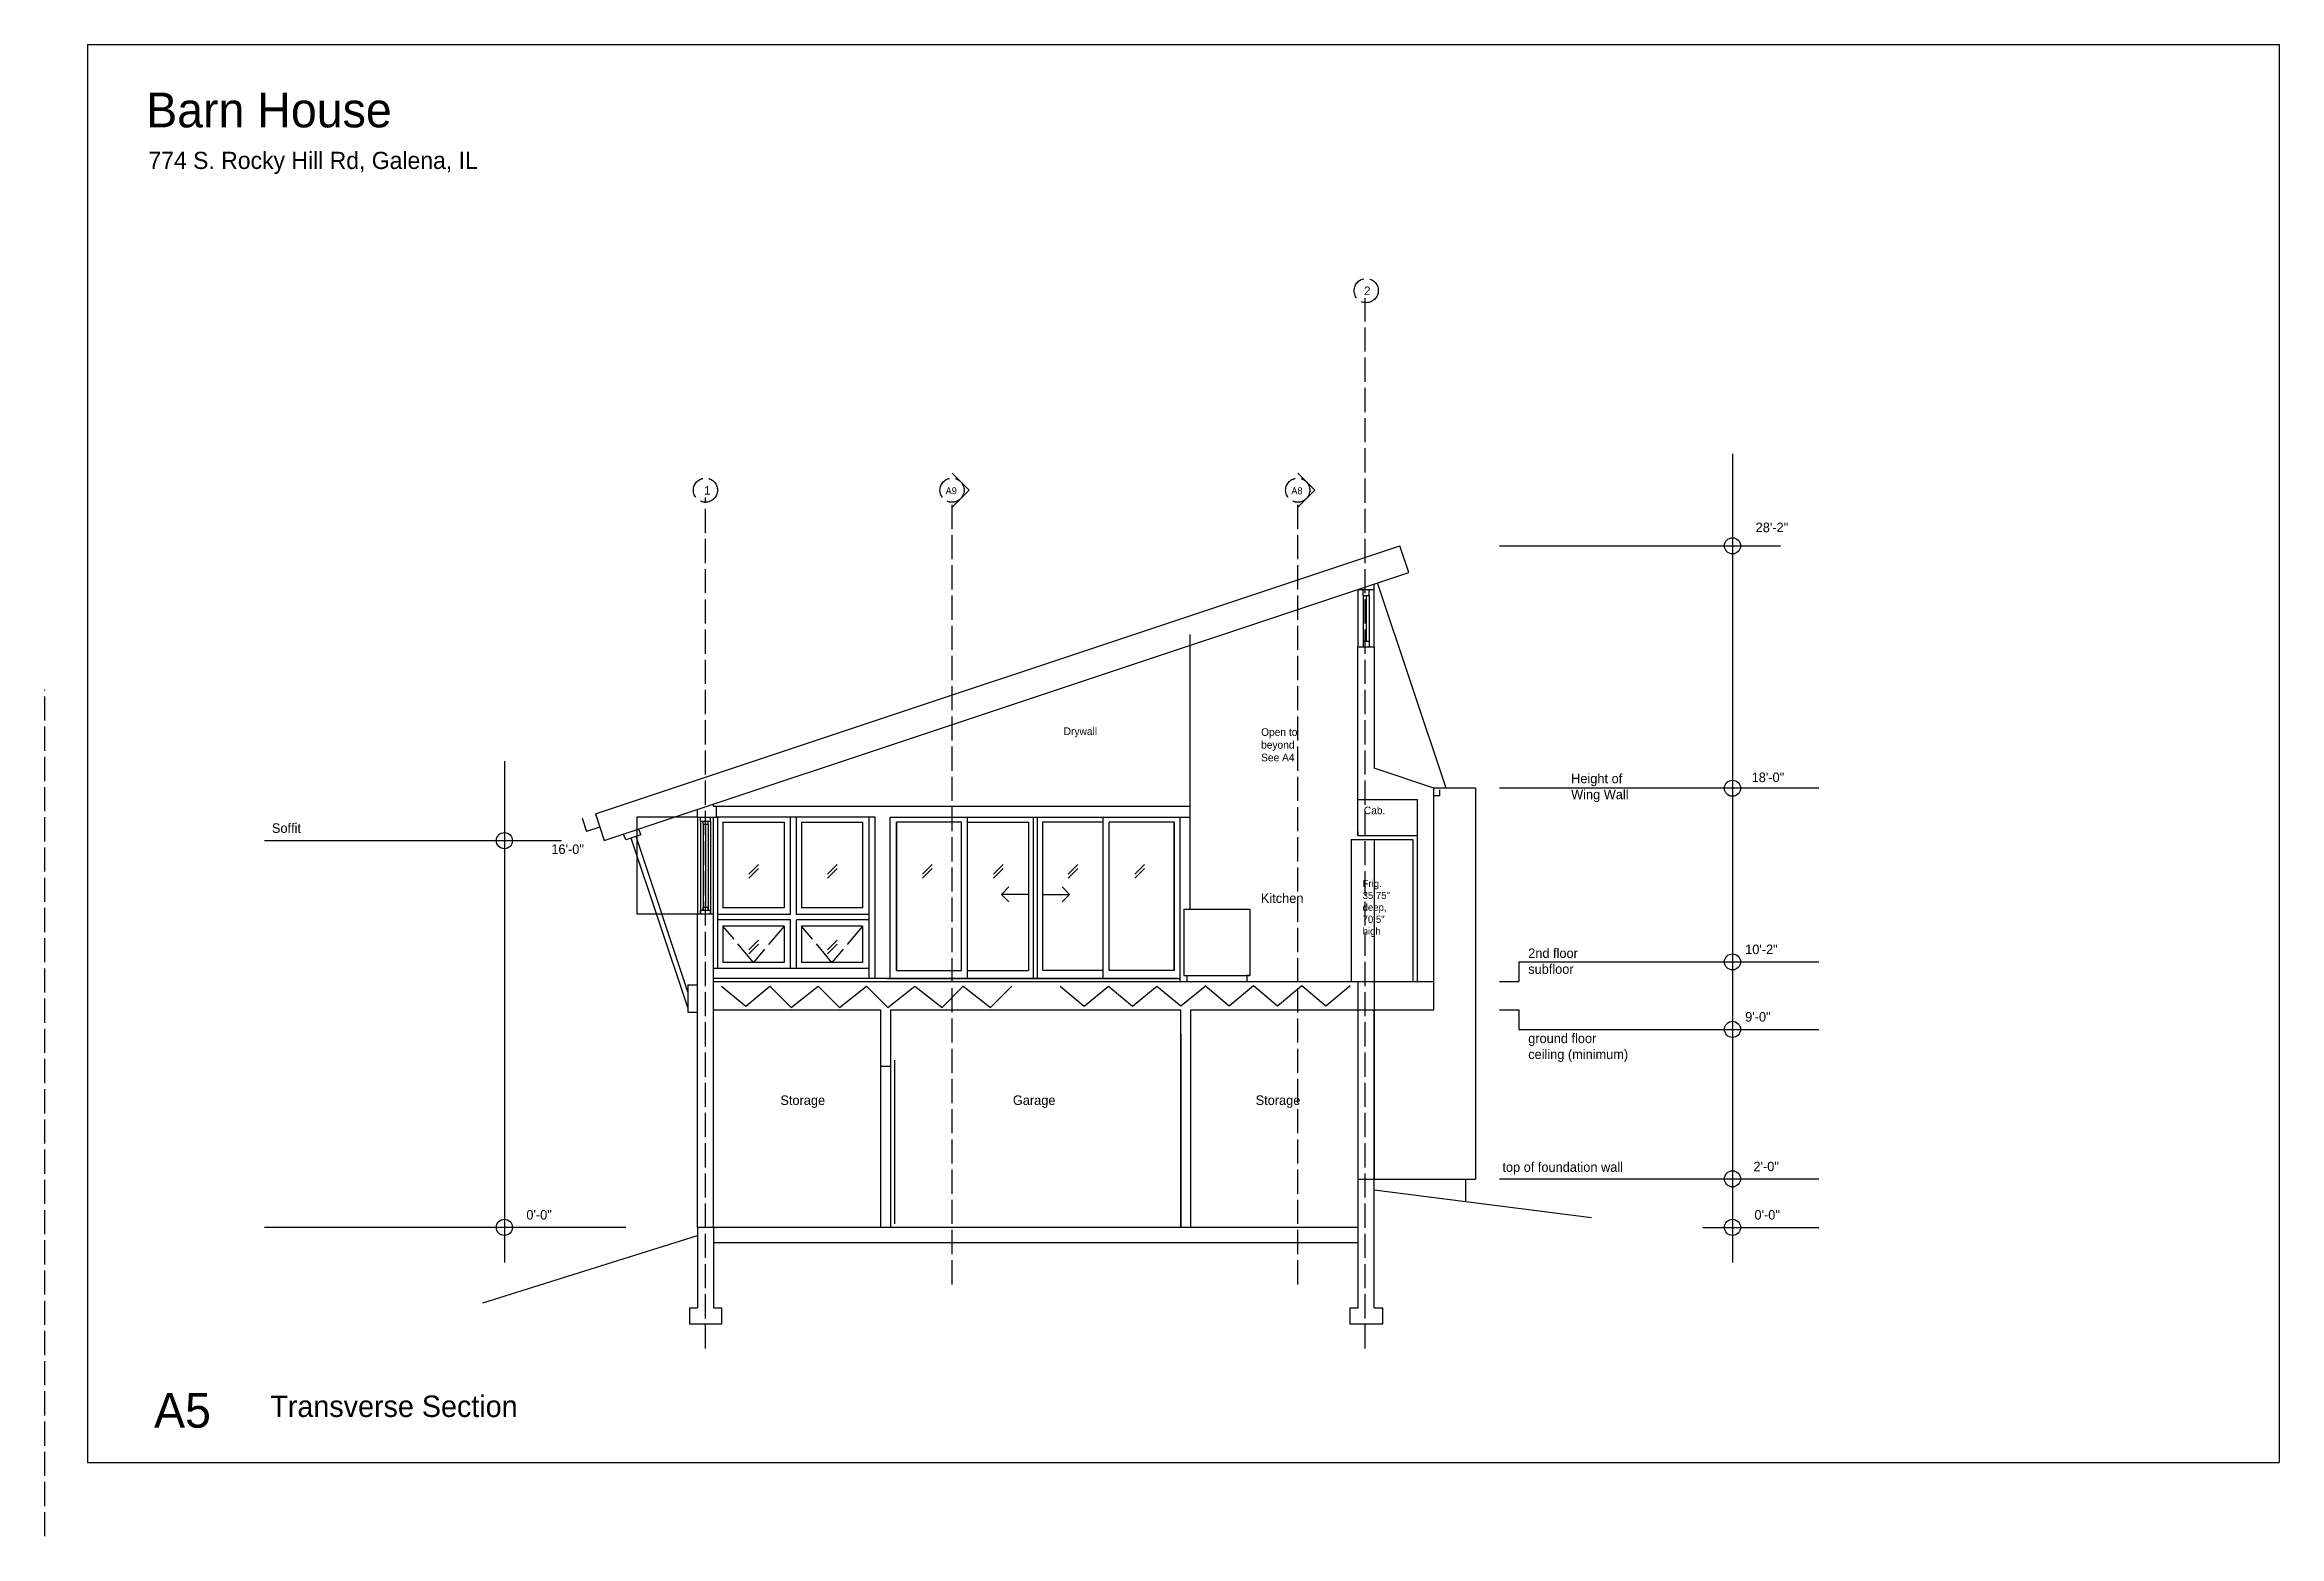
# Model space of a CAD drawing. Header units: inches. Extents: x 967 to 5652, y 0 to 2983.
# Drawn here: x 2145 to 3254, y 1483 to 2223 of the extents above; entities that cross this region are included whole.
import ezdxf

# ---------------------------------------------------------------- set-up
doc = ezdxf.new("R2010")
doc.units = ezdxf.units.IN
doc.header["$MEASUREMENT"] = 0
doc.linetypes.add('ACAD_ISO02W100', pattern=[15, 12, -3])
for name, color, linetype in [('const', 7, 'Continuous'), ('e1', 7, 'Continuous'), ('e2', 251, 'Continuous'), ('grid', 252, 'ACAD_ISO02W100'), ('millwork', 253, 'Continuous'), ('soffit', 253, 'ACAD_ISO02W100'), ('walls', 7, 'Continuous')]:
    doc.layers.add(name, color=color, linetype=linetype)

msp = doc.modelspace()

# ---------------------------------------------------------------- texts
at = {"layer": 'const', "attachment_point": 1}
for s, insert, char_height, width in [('Barn House', (2195.2, 2199.3), 17.26, 6582.049), ('774 S. Rocky Hill Rd, Galena, IL', (2196.3, 2169.9), 8.525, 3250.395), ('2', (2799.7, 2103), 4.26, 1625.197), ('1', (2472.1, 2003.9), 4.26, 1625.197), ('A9', (2592, 2003.3), 3.41, 1300.158), ('A8', (2763.6, 2003.3), 3.41, 1300.158), ('28\'-2"', (2994.1, 1985.8), 4.74, 1805.775), ('Drywall', (2650.6, 1884.1), 3.79, 1444.62), ('Open to^Jbeyond^JSee A4', (2748.6, 1883.7), 3.789, 1444.62), ('Height of \\PWing Wall', (2902.5, 1861.1), 4.74, 1805.775), ('18\'-0"', (2992.1, 1861.7), 4.74, 1805.775), ('Cab.', (2799.6, 1844.8), 3.79, 1444.62), ('Soffit', (2257.6, 1836.5), 4.74, 1805.775), ('16\'-0"', (2396.3, 1826), 4.74, 1805.775), ('Frig.^J35.75"^Jdeep,^J70.5"^Jhigh', (2799, 1808.4), 3.552, 1354.331), ('Kitchen', (2748.5, 1801.7), 4.74, 1805.775), ('10\'-2"', (2988.9, 1776.3), 4.74, 1805.775), ('2nd floor^Jsubfloor', (2881.2, 1774.4), 4.736, 1805.775), ('9\'-0"', (2988.9, 1742.8), 4.74, 1805.775), ('ground floor^Jceiling (minimum)', (2881.2, 1732.1), 4.736, 1805.775), ('Storage', (2510, 1701.4), 4.74, 1805.775), ('Garage', (2625.4, 1701.4), 4.74, 1805.775), ('Storage', (2745.9, 1701.4), 4.74, 1805.775), ('top of foundation wall', (2868.4, 1668.2), 4.736, 1805.775), ('2\'-0"', (2993, 1668.5), 4.74, 1805.775), ('0\'-0"', (2383.9, 1644.5), 4.74, 1805.775), ('0\'-0"', (2993.5, 1644.5), 4.74, 1805.775), ('A5', (2199.1, 1553.7), 17.26, 6582.049), ('Transverse Section', (2256.8, 1552.4), 10.656, 4062.993)]:
    msp.add_mtext(s, dxfattribs=dict(at, insert=insert, char_height=char_height, width=width))

# ---------------------------------------------------------------- linework, layer by layer
for p, q in [((2166, 2223.1), (3254, 2223.1)), ((2166, 2223.1), (2166, 1519.1)), ((3254, 2223.1), (3254, 1519.1)), ((2166, 2024.1), (2166, 1519.1)), ((2796.8, 1659.9), (2804.8, 1659.9)), ((2166, 1519.1), (2836.2, 1519.1)), ((2166, 1519.1), (3254, 1519.1))]:
    msp.add_line(p, q)
at = {"layer": 'e1'}
for p, q in [((2800.8, 1949.6), (2800.8, 1927)), ((2796.7, 1848.4), (2796.7, 1924)), ((2804.8, 1924), (2796.7, 1924)), ((2804.7, 1924), (2804.7, 1863.9)), ((2804.8, 1924), (2804.8, 1924)), ((2834.3, 1743.9), (2834.3, 1854)), ((2837.3, 1850.2), (2837.3, 1853.2)), ((2476.8, 1845), (2478.3, 1845)), ((2796.7, 1830.4), (2796.7, 1848.4)), ((2796.7, 1848.4), (2826.3, 1848.4)), ((2837.3, 1850.2), (2834.3, 1850.2)), ((2411.6, 1839), (2413.8, 1832.4)), ((2418.2, 1841.2), (2422.6, 1827.9)), ((2468.8, 1839.5), (2438.8, 1839.5)), ((2438.8, 1839.5), (2438.8, 1791.5)), ((2472.8, 1836.1), (2472.8, 1794.9)), ((2796.7, 1832.4), (2796.7, 1830.4)), ((2796.7, 1830.4), (2826.3, 1830.4)), ((2793.4, 1828.4), (2823.9, 1828.4)), ((2793.4, 1828.4), (2793.4, 1757.9)), ((2823.9, 1828.4), (2823.9, 1757.9)), ((2438.8, 1791.5), (2468.8, 1791.5)), ((2710.3, 1793.9), (2710.3, 1760.9)), ((2710.3, 1793.9), (2743, 1793.9)), ((2743, 1793.9), (2743, 1760.9)), ((2710.3, 1760.9), (2711.8, 1760.9)), ((2711.8, 1760.9), (2711.8, 1757.9)), ((2743, 1760.9), (2741.5, 1760.9)), ((2741.5, 1760.9), (2741.5, 1757.9)), ((2708.8, 1635.9), (2708.8, 1727.9)), ((2713.8, 1635.9), (2713.8, 1727.9)), ((2559.8, 1635.9), (2559.8, 1715.9)), ((2564.8, 1635.9), (2564.8, 1715.9))]:
    msp.add_line(p, q, dxfattribs=at)
at = {"layer": 'e2'}
for p, q in [((2982.6, 2019.9), (2982.6, 1618.5)), ((2866.9, 1974.3), (3006.5, 1974.3)), ((2796.7, 1952.6), (2796.7, 1924)), ((2804.8, 1924), (2804.8, 1952.6)), ((2840.4, 1853.9), (2806.4, 1955.9)), ((2799.3, 1949.6), (2799.3, 1927)), ((2802.3, 1949.6), (2802.3, 1927)), ((2713.3, 1930.3), (2713.3, 1793.9)), ((2373, 1867.3), (2373, 1618.5)), ((2855, 1853.9), (2834.3, 1853.9)), ((2855, 1853.9), (2855, 1659.9)), ((3025.4, 1853.9), (2866.9, 1853.9)), ((2478.3, 1845), (2713.3, 1845)), ((2433.2, 1828.3), (2432.2, 1831.1)), ((2440.8, 1830.8), (2433.2, 1828.3)), ((2440.8, 1830.8), (2439.8, 1833.7)), ((2468.8, 1839.5), (2468.8, 1791.5)), ((2470.3, 1837.6), (2470.3, 1791.5)), ((2471.6, 1836.1), (2471.6, 1793.4)), ((2474.1, 1836.1), (2474.1, 1793.4)), ((2475.3, 1837.6), (2475.3, 1791.5)), ((2476.8, 1791.5), (2476.8, 1839.5)), ((2551.5, 1839.5), (2478.3, 1839.5)), ((2557, 1839.5), (2478.3, 1839.5)), ((2479, 1764.4), (2479, 1839.5)), ((2481.5, 1837), (2511.8, 1837)), ((2481.5, 1837), (2481.5, 1794.5)), ((2511.8, 1837), (2511.8, 1794.5)), ((2515, 1791.2), (2515, 1839.2)), ((2518, 1791.2), (2518, 1839.2)), ((2520.5, 1837), (2520.5, 1794.5)), ((2520.5, 1837), (2550.8, 1837)), ((2550.8, 1837), (2550.8, 1794.5)), ((2554, 1759.5), (2554, 1839.5)), ((2557, 1759.5), (2557, 1839.5)), ((2564.5, 1839.5), (2713.3, 1839.5)), ((2564.5, 1759.5), (2564.5, 1839.5)), ((2567.7, 1763.5), (2567.7, 1837)), ((2567.7, 1837), (2567.7, 1763.5)), ((2599.9, 1837), (2567.7, 1837)), ((2599.9, 1763.5), (2599.9, 1837)), ((2602.9, 1759.5), (2602.9, 1839.5)), ((2602.9, 1837), (2633.1, 1837)), ((2633.1, 1837), (2633.1, 1763.5)), ((2635.6, 1759.5), (2635.6, 1839.5)), ((2637.6, 1759.5), (2637.6, 1839.5)), ((2640.1, 1837), (2640.1, 1763.5)), ((2670.2, 1837), (2640.1, 1837)), ((2670.2, 1759.5), (2670.2, 1839.5)), ((2673.2, 1763.5), (2673.2, 1837)), ((2705.5, 1837), (2673.2, 1837)), ((2705.5, 1763.5), (2705.5, 1837)), ((2705.5, 1837), (2705.5, 1763.5)), ((2708.3, 1839.5), (2708.3, 1757.9)), ((2254, 1827.9), (2393.1, 1827.9)), ((2393.1, 1827.9), (2401.3, 1827.9)), ((2464.1, 1745), (2436, 1829.2)), ((2464.1, 1752.9), (2438.4, 1830)), ((2804.8, 1827.9), (2804.8, 1659.9)), ((2494.4, 1811.2), (2499.2, 1816)), ((2494.4, 1809.2), (2499.2, 1814)), ((2533.4, 1811.2), (2538.2, 1816)), ((2533.4, 1809.2), (2538.2, 1814)), ((2580.5, 1811.2), (2585.3, 1816)), ((2580.5, 1809.2), (2585.3, 1814)), ((2615.8, 1811.2), (2620.6, 1816)), ((2615.8, 1809.2), (2620.6, 1814)), ((2652.9, 1811.2), (2657.7, 1816)), ((2652.9, 1809.2), (2657.7, 1814)), ((2686, 1811.2), (2690.8, 1816)), ((2686, 1809.2), (2690.8, 1814)), ((2619.7, 1801.2), (2623.4, 1804.9)), ((2633.1, 1801.2), (2619.7, 1801.2)), ((2619.7, 1801.2), (2623.4, 1797.5)), ((2640.1, 1801.2), (2653.5, 1801.2)), ((2653.5, 1801.2), (2649.8, 1804.9)), ((2653.5, 1801.2), (2649.8, 1797.5)), ((2515, 1791.2), (2479, 1791.2)), ((2515, 1788.5), (2479, 1788.5)), ((2511.8, 1794.5), (2481.5, 1794.5)), ((2515, 1764.4), (2515, 1788.5)), ((2554, 1791.2), (2518, 1791.2)), ((2518, 1764.4), (2518, 1788.5)), ((2554, 1788.5), (2518, 1788.5)), ((2550.8, 1794.5), (2520.5, 1794.5)), ((2511.8, 1785.5), (2481.5, 1785.5)), ((2481.5, 1785.5), (2481.5, 1767.4)), ((2494.4, 1773.7), (2499.2, 1778.5)), ((2494.4, 1771.7), (2499.2, 1776.5)), ((2511.8, 1785.5), (2511.8, 1767.4)), ((2520.5, 1785.5), (2520.5, 1767.4)), ((2550.8, 1785.5), (2520.5, 1785.5)), ((2533.4, 1773.7), (2538.2, 1778.5)), ((2533.4, 1771.7), (2538.2, 1776.5)), ((2550.8, 1785.5), (2550.8, 1767.4)), ((2554, 1764.4), (2476.5, 1764.4)), ((2511.8, 1767.4), (2481.5, 1767.4)), ((2550.8, 1767.4), (2520.5, 1767.4)), ((2876.5, 1767.7), (3025.4, 1767.7)), ((2876.5, 1767.7), (2876.5, 1757.9)), ((2707.4, 1759.5), (2476.6, 1759.5)), ((2562.8, 1759.5), (2476.8, 1759.5)), ((2480.8, 1755.7), (2492.8, 1745.7)), ((2492.8, 1745.7), (2504.8, 1755.7)), ((2504.8, 1755.7), (2515.4, 1745.1)), ((2515.4, 1745.1), (2528.8, 1755.7)), ((2528.8, 1755.7), (2539.4, 1745.1)), ((2539.4, 1745.1), (2552.8, 1755.7)), ((2552.8, 1755.7), (2563.4, 1745.1)), ((2562.8, 1759.5), (2708.3, 1759.5)), ((2563.4, 1745.1), (2576.8, 1755.7)), ((2567.7, 1763.5), (2599.9, 1763.5)), ((2576.8, 1755.7), (2590.3, 1745.1)), ((2590.3, 1745.1), (2600.8, 1755.7)), ((2600.8, 1755.7), (2614.3, 1745.1)), ((2602.9, 1763.5), (2633.1, 1763.5)), ((2614.3, 1745.1), (2624.8, 1755.7)), ((2670.2, 1763.5), (2640.1, 1763.5)), ((2648.8, 1755.7), (2660.8, 1745.7)), ((2660.8, 1745.7), (2672.8, 1755.7)), ((2672.8, 1755.7), (2684.8, 1745.7)), ((2705.5, 1763.5), (2673.2, 1763.5)), ((2684.8, 1745.7), (2696.8, 1755.7)), ((2696.8, 1755.7), (2708.8, 1745.9)), ((2708.3, 1760.9), (2708.3, 1757.9)), ((2708.8, 1745.9), (2720.8, 1755.7)), ((2711.8, 1760.9), (2741.5, 1760.9)), ((2720.8, 1755.9), (2732.8, 1745.9)), ((2732.8, 1745.9), (2744.8, 1755.9)), ((2741.5, 1760.9), (2743, 1760.9)), ((2744.8, 1755.9), (2756.8, 1745.9)), ((2756.8, 1745.9), (2768.8, 1755.9)), ((2768.8, 1755.9), (2780.8, 1745.9)), ((2780.8, 1745.9), (2792.8, 1755.9)), ((2796.8, 1743.9), (2796.8, 1757.9)), ((2866.9, 1757.9), (2876.5, 1757.9)), ((2866.9, 1743.9), (2876.5, 1743.9)), ((2876.5, 1743.9), (2876.5, 1734.2)), ((2876.5, 1734.2), (3025.4, 1734.2)), ((2804.8, 1659.9), (2855, 1659.9)), ((2850, 1659.9), (2850, 1648.8)), ((2866.9, 1660), (3025.4, 1660)), ((2433.2, 1635.9), (2254, 1635.9)), ((2967.9, 1635.9), (3025.4, 1635.9))]:
    msp.add_line(p, q, dxfattribs=at)
for centre in [(2982.6, 1974.3), (2982.6, 1853.9), (2373, 1827.9), (2982.6, 1767.7), (2982.6, 1734.2), (2982.6, 1660), (2373, 1635.9), (2982.6, 1635.9)]:
    msp.add_circle(centre, 4, dxfattribs=at)
at = {"layer": 'grid'}
for p, q in [((2800.2, 1575.7), (2800.2, 2097.3)), ((2472.8, 1575.7), (2472.8, 1998.2)), ((2595.2, 1607.6), (2595.2, 1995.9)), ((2766.8, 1607.6), (2766.8, 1995.9)), ((2144.8, 1482.5), (2144.8, 1902.7))]:
    msp.add_line(p, q, dxfattribs=at)
for centre in [(2800.8, 2101), (2472.8, 2001.9), (2595.2, 2001.9), (2766.8, 2001.9)]:
    msp.add_circle(centre, 6, dxfattribs=at)
at = {"layer": 'millwork'}
for p, q in [((2464.1, 1756.3), (2464.1, 1742.7)), ((2464.1, 1756.3), (2468.6, 1756.3)), ((2464.1, 1742.7), (2468.6, 1742.7))]:
    msp.add_line(p, q, dxfattribs=at)
at = {"layer": 'soffit'}
for p, q in [((2496.6, 1767.4), (2481.5, 1785.5)), ((2511.8, 1785.5), (2496.6, 1767.4)), ((2535.6, 1767.4), (2520.5, 1785.5)), ((2550.8, 1785.5), (2535.6, 1767.4))]:
    msp.add_line(p, q, dxfattribs=at)
at = {"layer": 'walls'}
for p, q in [((2595.2, 2010.4), (2603.7, 2001.9)), ((2766.8, 2010.4), (2775.3, 2001.9)), ((2595.2, 1993.4), (2603.7, 2001.9)), ((2766.8, 1993.4), (2775.3, 2001.9)), ((2418.2, 1841.2), (2817.4, 1974.3)), ((2821.9, 1961), (2817.4, 1974.3)), ((2422.6, 1827.9), (2821.9, 1961)), ((2796.7, 1952.6), (2804.8, 1952.6)), ((2799.3, 1949.6), (2799.3, 1952.6)), ((2802.3, 1949.6), (2802.3, 1952.6)), ((2804.8, 1952.6), (2804.8, 1955.3)), ((2799.3, 1949.6), (2802.3, 1949.6)), ((2799.3, 1927), (2802.3, 1927)), ((2799.3, 1927), (2799.3, 1924)), ((2802.3, 1927), (2802.3, 1924)), ((2834.3, 1854), (2804.7, 1863.9)), ((2468.8, 1839.5), (2468.8, 1843.3)), ((2476.8, 1845), (2476.8, 1846)), ((2478.3, 1839.5), (2478.3, 1845)), ((2826.3, 1757.9), (2826.3, 1848.4)), ((2420.4, 1834.6), (2413.8, 1832.4)), ((2468.8, 1839.5), (2478.3, 1839.5)), ((2470.3, 1837.6), (2470.3, 1839.5)), ((2470.3, 1837.6), (2475.3, 1837.6)), ((2471.6, 1836.1), (2471.6, 1837.6)), ((2471.6, 1836.1), (2474.1, 1836.1)), ((2472.8, 1836.1), (2472.8, 1813.1)), ((2474.1, 1836.1), (2474.1, 1837.6)), ((2475.3, 1837.6), (2475.3, 1839.5)), ((2472.8, 1808.2), (2472.8, 1794.9)), ((2468.8, 1635.9), (2468.8, 1791.5)), ((2468.8, 1791.5), (2476.8, 1791.5)), ((2470.3, 1791.5), (2470.3, 1793.4)), ((2470.3, 1793.4), (2475.3, 1793.4)), ((2471.6, 1794.9), (2474.1, 1794.9)), ((2471.6, 1793.4), (2471.6, 1794.9)), ((2474.1, 1793.4), (2474.1, 1794.9)), ((2475.3, 1791.5), (2475.3, 1793.4)), ((2476.8, 1635.9), (2476.8, 1791.5)), ((2476.8, 1757.9), (2834.3, 1757.9)), ((2476.8, 1743.9), (2559.8, 1743.9)), ((2559.8, 1715.9), (2559.8, 1743.9)), ((2564.8, 1743.9), (2708.8, 1743.9)), ((2564.8, 1715.9), (2564.8, 1743.9)), ((2708.8, 1727.9), (2708.8, 1743.9)), ((2713.8, 1743.9), (2834.3, 1743.9)), ((2713.8, 1727.9), (2713.8, 1743.9)), ((2796.8, 1659.9), (2796.8, 1743.9)), ((2804.8, 1659.9), (2804.8, 1743.9)), ((2708.8, 1731.9), (2708.8, 1635.9)), ((2559.8, 1715.9), (2564.8, 1715.9)), ((2566.6, 1718.9), (2566.6, 1637.6)), ((2796.8, 1595.9), (2796.8, 1659.9)), ((2804.8, 1595.9), (2804.8, 1659.9)), ((2804.8, 1654.5), (2912.7, 1640.8)), ((2362.3, 1598.4), (2468.8, 1631.9)), ((2796.8, 1635.9), (2468.8, 1635.9)), ((2468.8, 1635.9), (2468.8, 1616.4)), ((2468.8, 1633.1), (2468.8, 1595.9)), ((2476.8, 1635.9), (2476.8, 1595.9)), ((2476.8, 1628.4), (2796.8, 1628.4)), ((2464.8, 1595.9), (2468.8, 1595.9)), ((2464.8, 1595.9), (2464.8, 1587.9)), ((2480.8, 1587.9), (2464.8, 1587.9)), ((2468.8, 1587.9), (2464.8, 1587.9)), ((2476.8, 1595.9), (2480.8, 1595.9)), ((2480.8, 1595.9), (2480.8, 1587.9)), ((2792.8, 1595.9), (2796.8, 1595.9)), ((2792.8, 1587.9), (2792.8, 1595.9)), ((2808.8, 1587.9), (2792.8, 1587.9)), ((2804.8, 1595.9), (2808.8, 1595.9)), ((2808.8, 1595.9), (2808.8, 1587.9))]:
    msp.add_line(p, q, dxfattribs=at)

msp.set_redraw_order([(e.dxf.handle, doc.entitydb.next_handle()) for e in msp.query("TEXT MTEXT ATTDEF DIMENSION ARC_DIMENSION")])  # texts and dimensions are drawn at this point

doc.saveas('drawing.dxf')
